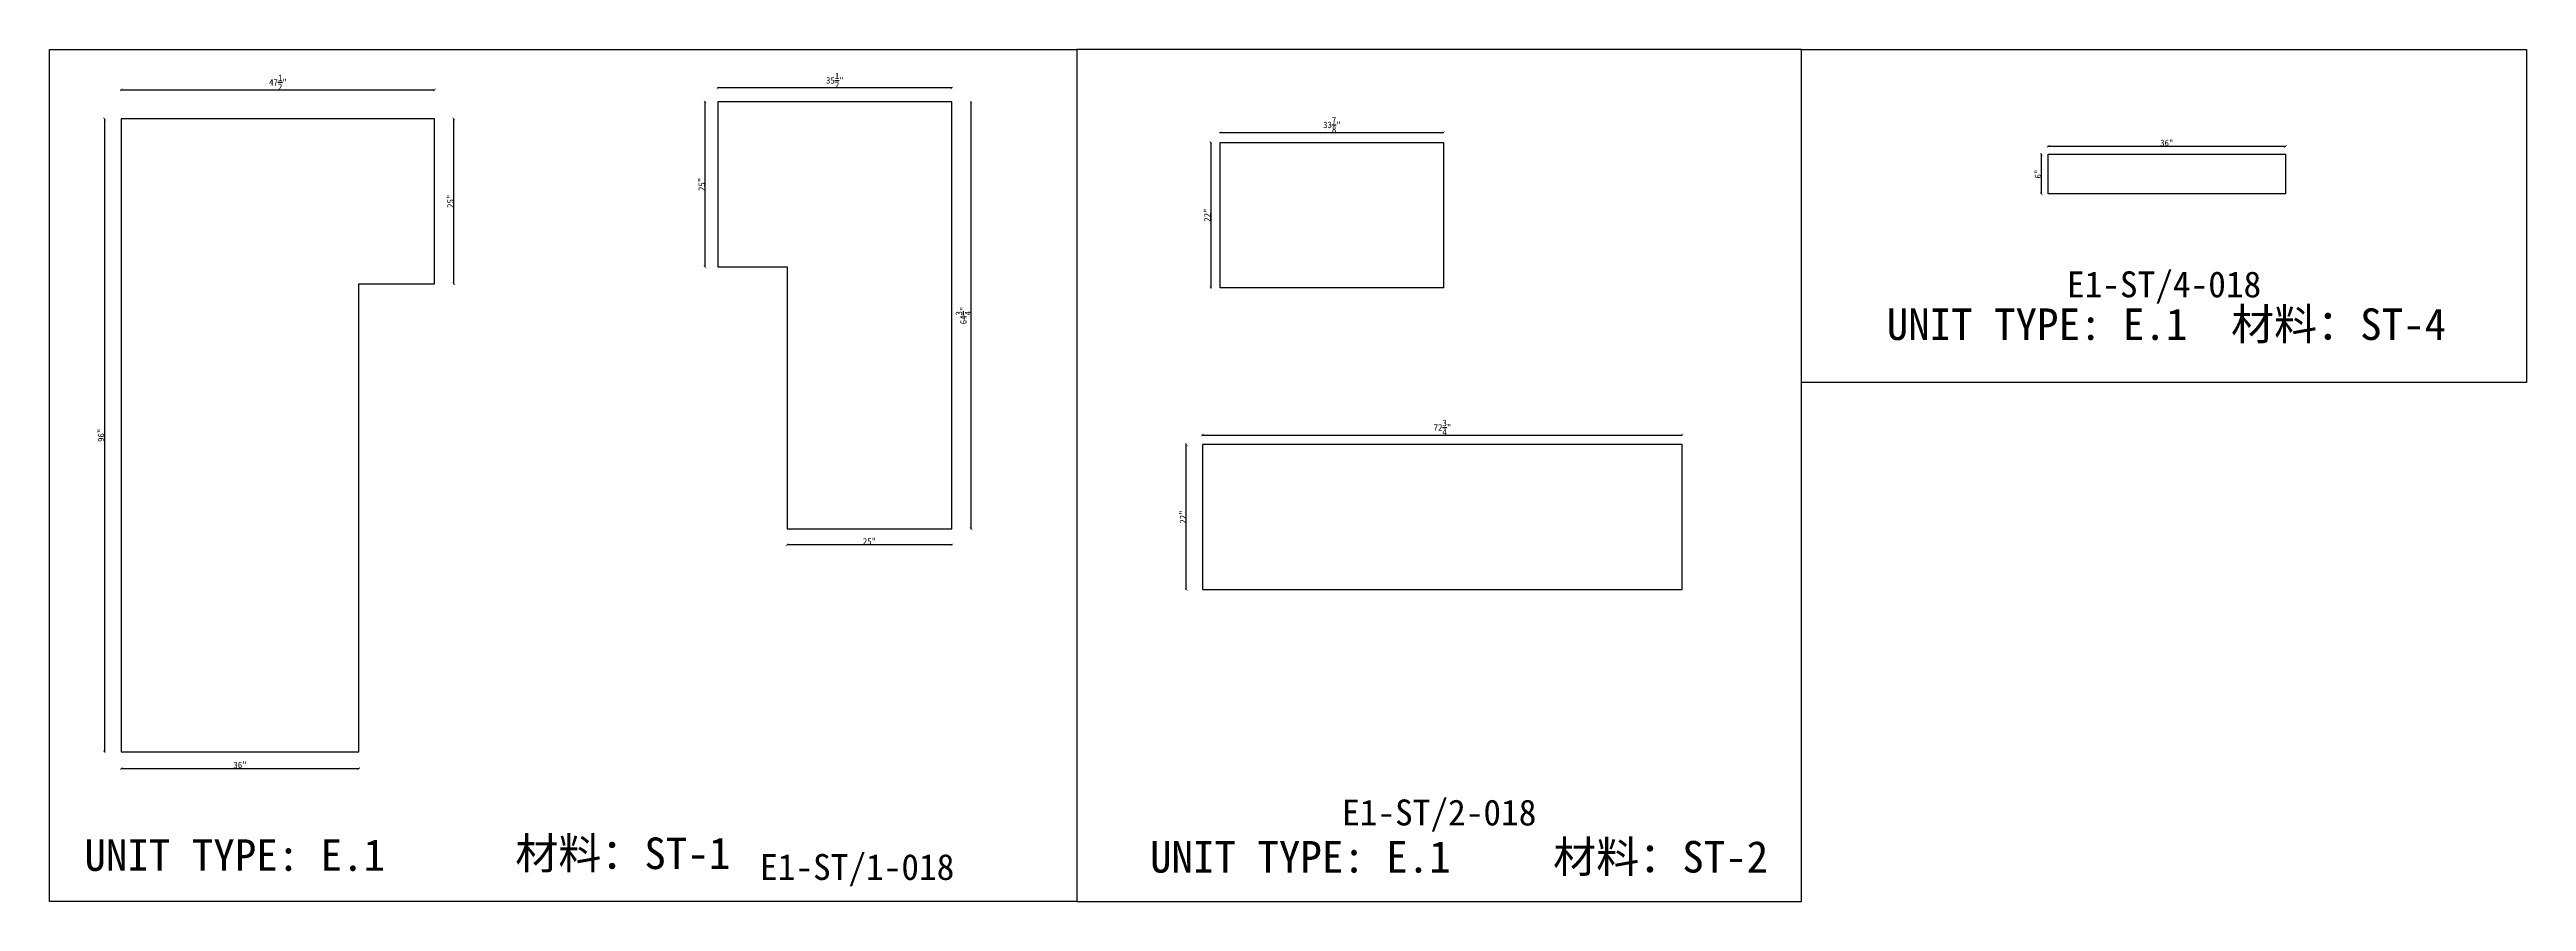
# Model space of a CAD drawing. Header units: millimetres. Extents: x -46966 to 138077, y -48408 to 2116.
# Drawn here: x 3188 to 12728, y -35482 to -32200 of the extents above; entities that cross this region are included whole.
import ezdxf
from ezdxf.enums import TextEntityAlignment as Align

# ---------------------------------------------------------------- set-up
doc = ezdxf.new("R2010")
doc.units = ezdxf.units.MM
doc.layers.add('PART_NUMBER', color=3, linetype='Continuous')
doc.styles.add('样式 1', font='')
doc.styles.get('样式 1').set_extended_font_data('NSimSun')
doc.dimstyles.new('副本 ISO-25', dxfattribs={"dimtxt": 25, "dimasz": 10, "dimexe": 1.5, "dimexo": 0.5, "dimtad": 1, "dimlfac": 0.03937, "dimlunit": 5, "dimtxsty": '样式 1', "dimblk": 'ARCHTICK', "dimcen": 2.5, "dimclrd": 256, "dimclrt": 1, "dimazin": 3, "dimtfac": 1, "dimtmove": 0, "dimatfit": 3, "dimfxlon": 1})

msp = doc.modelspace()

# ---------------------------------------------------------------- texts
at = {"style": '样式 1'}
for s, p in [('UNIT TYPE: E.1', (10263.906, -33318.671)), ('材料：ST-4', (11590.187, -33318.671)), ('UNIT TYPE: E.1', (3321.98, -35363.699)), ('材料：ST-1', (4981.267, -35357.044)), ('UNIT TYPE: E.1', (7426.391, -35370.477)), ('材料：ST-2', (8979.115, -35370.477))]:
    msp.add_text(s, height=121.5865, dxfattribs=at).set_placement(p)
at = {"layer": 'PART_NUMBER', "color": 3, "style": '样式 1'}
for s, p in [('E1-ST/4-018', (11332.288, -33104.344)), ('E1-ST/2-018', (8540.414, -35139.003)), ('E1-ST/1-018', (6298.532, -35349.003))]:
    msp.add_text(s, height=100, dxfattribs=at).set_placement(p, align=Align.MIDDLE_CENTER)

# ---------------------------------------------------------------- blocks, each defined once
blk = doc.blocks.new('_ArchTick')
at = {"color": 0, "linetype": 'ByBlock', "const_width": 0.15}
blk.add_lwpolyline([(-0.5, -0.5), (0.5, 0.5)], dxfattribs=at)
blk = doc.blocks.new('*D669')
at = {"color": 0, "lineweight": -2, "transparency": 16777216}
for p, q in [((5761.5, -32348.9), (5761.5, -32346.4)), ((6663.2, -32348.9), (6663.2, -32346.4))]:
    blk.add_line(p, q, dxfattribs=at)
at = {"lineweight": -2, "transparency": 16777216}
blk.add_line((6663.2, -32347.9), (5761.5, -32347.9), dxfattribs=at)
at = {"layer": 'Defpoints', "color": 0, "transparency": 16777216}
for p in [(5761.5, -32347.9), (5761.5, -32401.9), (6663.2, -32401.9)]:
    blk.add_point(p, dxfattribs=at)
at = {"lineweight": -2, "transparency": 16777216, "xscale": 10, "yscale": 10, "zscale": 10, "rotation": 180}
blk.add_blockref('_ArchTick', (5761.5, -32347.9), dxfattribs=at)
at = {"lineweight": -2, "transparency": 16777216, "xscale": 10, "yscale": 10, "zscale": 10}
blk.add_blockref('_ArchTick', (6663.2, -32347.9), dxfattribs=at)
at = {"color": 1, "transparency": 16777216, "insert": (6212.4, -32318.9), "char_height": 25, "attachment_point": 5, "style": '样式 1'}
blk.add_mtext('\\A1;35{\\H1x;\\S1/2;}"', dxfattribs=at)
blk = doc.blocks.new('*D670')
at = {"color": 0, "lineweight": -2, "transparency": 16777216}
for p, q in [((6735.7, -32401.9), (6738.2, -32401.9)), ((6735.7, -34046.5), (6738.2, -34046.5))]:
    blk.add_line(p, q, dxfattribs=at)
at = {"lineweight": -2, "transparency": 16777216}
blk.add_line((6736.7, -32401.9), (6736.7, -34046.5), dxfattribs=at)
at = {"layer": 'Defpoints', "color": 0, "transparency": 16777216}
for p in [(6663.2, -32401.9), (6663.2, -34046.5), (6736.7, -34046.5)]:
    blk.add_point(p, dxfattribs=at)
at = {"lineweight": -2, "transparency": 16777216, "xscale": 10, "yscale": 10, "zscale": 10}
for p, rotation in [((6736.7, -32401.9), 90), ((6736.7, -34046.5), 270)]:
    blk.add_blockref('_ArchTick', p, dxfattribs=dict(at, rotation=rotation))
at = {"color": 1, "transparency": 16777216, "insert": (6707.6, -33224.2), "char_height": 25, "attachment_point": 5, "rotation": 90, "style": '样式 1'}
blk.add_mtext('\\A1;64{\\H1x;\\S3/4;}"', dxfattribs=at)
blk = doc.blocks.new('*D665')
at = {"color": 0, "lineweight": -2, "transparency": 16777216}
for p, q in [((6028.2, -34106.8), (6028.2, -34109.3)), ((6663.2, -34106.8), (6663.2, -34109.3))]:
    blk.add_line(p, q, dxfattribs=at)
at = {"lineweight": -2, "transparency": 16777216}
blk.add_line((6663.2, -34107.8), (6028.2, -34107.8), dxfattribs=at)
at = {"layer": 'Defpoints', "color": 0, "transparency": 16777216}
for p in [(6028.2, -34046.5), (6663.2, -34046.5), (6028.2, -34107.8)]:
    blk.add_point(p, dxfattribs=at)
at = {"lineweight": -2, "transparency": 16777216, "xscale": 10, "yscale": 10, "zscale": 10, "rotation": 180}
blk.add_blockref('_ArchTick', (6028.2, -34107.8), dxfattribs=at)
at = {"lineweight": -2, "transparency": 16777216, "xscale": 10, "yscale": 10, "zscale": 10}
blk.add_blockref('_ArchTick', (6663.2, -34107.8), dxfattribs=at)
at = {"color": 1, "transparency": 16777216, "insert": (6345.7, -34094.6), "char_height": 25, "attachment_point": 5, "style": '样式 1'}
blk.add_mtext('\\A1;25"', dxfattribs=at)
blk = doc.blocks.new('*D666')
at = {"color": 0, "lineweight": -2, "transparency": 16777216}
for p, q in [((5713.5, -32401.9), (5711, -32401.9)), ((5713.5, -33036.9), (5711, -33036.9))]:
    blk.add_line(p, q, dxfattribs=at)
at = {"lineweight": -2, "transparency": 16777216}
blk.add_line((5712.5, -33036.9), (5712.5, -32401.9), dxfattribs=at)
at = {"layer": 'Defpoints', "color": 0, "transparency": 16777216}
for p in [(5712.5, -32401.9), (5761.5, -32401.9), (5761.5, -33036.9)]:
    blk.add_point(p, dxfattribs=at)
at = {"lineweight": -2, "transparency": 16777216, "xscale": 10, "yscale": 10, "zscale": 10}
for p, rotation in [((5712.5, -32401.9), 90), ((5712.5, -33036.9), 270)]:
    blk.add_blockref('_ArchTick', p, dxfattribs=dict(at, rotation=rotation))
at = {"color": 1, "transparency": 16777216, "insert": (5699.4, -32719.4), "char_height": 25, "attachment_point": 5, "rotation": 90, "style": '样式 1'}
blk.add_mtext('\\A1;25"', dxfattribs=at)
blk = doc.blocks.new('*D667')
at = {"color": 0, "lineweight": -2, "transparency": 16777216}
for p, q in [((3464, -32356.1), (3464, -32353.6)), ((4670.5, -32356.1), (4670.5, -32353.6))]:
    blk.add_line(p, q, dxfattribs=at)
at = {"lineweight": -2, "transparency": 16777216}
blk.add_line((3464, -32355.1), (4670.5, -32355.1), dxfattribs=at)
at = {"layer": 'Defpoints', "color": 0, "transparency": 16777216}
for p in [(4670.5, -32355.1), (3464, -32466.8), (4670.5, -32466.8)]:
    blk.add_point(p, dxfattribs=at)
at = {"lineweight": -2, "transparency": 16777216, "xscale": 10, "yscale": 10, "zscale": 10, "rotation": 180}
blk.add_blockref('_ArchTick', (3464, -32355.1), dxfattribs=at)
at = {"lineweight": -2, "transparency": 16777216, "xscale": 10, "yscale": 10, "zscale": 10}
blk.add_blockref('_ArchTick', (4670.5, -32355.1), dxfattribs=at)
at = {"color": 1, "transparency": 16777216, "insert": (4067.3, -32326.1), "char_height": 25, "attachment_point": 5, "style": '样式 1'}
blk.add_mtext('\\A1;47{\\H1x;\\S1/2;}"', dxfattribs=at)
blk = doc.blocks.new('*D668')
at = {"color": 0, "lineweight": -2, "transparency": 16777216}
for p, q in [((3399.8, -32466.8), (3397.3, -32466.8)), ((3399.8, -34905.2), (3397.3, -34905.2))]:
    blk.add_line(p, q, dxfattribs=at)
at = {"lineweight": -2, "transparency": 16777216}
blk.add_line((3398.8, -32466.8), (3398.8, -34905.2), dxfattribs=at)
at = {"layer": 'Defpoints', "color": 0, "transparency": 16777216}
for p in [(3464, -32466.8), (3398.8, -34905.2), (3464, -34905.2)]:
    blk.add_point(p, dxfattribs=at)
at = {"lineweight": -2, "transparency": 16777216, "xscale": 10, "yscale": 10, "zscale": 10}
for p, rotation in [((3398.8, -32466.8), 90), ((3398.8, -34905.2), 270)]:
    blk.add_blockref('_ArchTick', p, dxfattribs=dict(at, rotation=rotation))
at = {"color": 1, "transparency": 16777216, "insert": (3385.7, -33686), "char_height": 25, "attachment_point": 5, "rotation": 90, "style": '样式 1'}
blk.add_mtext('\\A1;96"', dxfattribs=at)
blk = doc.blocks.new('*D671')
at = {"color": 0, "lineweight": -2, "transparency": 16777216}
for p, q in [((3464, -34968.4), (3464, -34970.9)), ((4378.4, -34968.4), (4378.4, -34970.9))]:
    blk.add_line(p, q, dxfattribs=at)
at = {"lineweight": -2, "transparency": 16777216}
blk.add_line((3464, -34969.4), (4378.4, -34969.4), dxfattribs=at)
at = {"layer": 'Defpoints', "color": 0, "transparency": 16777216}
for p in [(3464, -34905.2), (4378.4, -34905.2), (4378.4, -34969.4)]:
    blk.add_point(p, dxfattribs=at)
at = {"lineweight": -2, "transparency": 16777216, "xscale": 10, "yscale": 10, "zscale": 10, "rotation": 180}
blk.add_blockref('_ArchTick', (3464, -34969.4), dxfattribs=at)
at = {"lineweight": -2, "transparency": 16777216, "xscale": 10, "yscale": 10, "zscale": 10}
blk.add_blockref('_ArchTick', (4378.4, -34969.4), dxfattribs=at)
at = {"color": 1, "transparency": 16777216, "insert": (3921.2, -34956.3), "char_height": 25, "attachment_point": 5, "style": '样式 1'}
blk.add_mtext('\\A1;36"', dxfattribs=at)
blk = doc.blocks.new('*D672')
at = {"color": 0, "lineweight": -2, "transparency": 16777216}
for p, q in [((4743.5, -32466.8), (4746, -32466.8)), ((4743.5, -33101.8), (4746, -33101.8))]:
    blk.add_line(p, q, dxfattribs=at)
at = {"lineweight": -2, "transparency": 16777216}
blk.add_line((4744.5, -33101.8), (4744.5, -32466.8), dxfattribs=at)
at = {"layer": 'Defpoints', "color": 0, "transparency": 16777216}
for p in [(4670.5, -32466.8), (4744.5, -32466.8), (4670.5, -33101.8)]:
    blk.add_point(p, dxfattribs=at)
at = {"lineweight": -2, "transparency": 16777216, "xscale": 10, "yscale": 10, "zscale": 10}
for p, rotation in [((4744.5, -32466.8), 90), ((4744.5, -33101.8), 270)]:
    blk.add_blockref('_ArchTick', p, dxfattribs=dict(at, rotation=rotation))
at = {"color": 1, "transparency": 16777216, "insert": (4731.4, -32784.3), "char_height": 25, "attachment_point": 5, "rotation": 90, "style": '样式 1'}
blk.add_mtext('\\A1;25"', dxfattribs=at)
blk = doc.blocks.new('*D673')
at = {"color": 0, "lineweight": -2, "transparency": 16777216}
for p, q in [((7696.7, -32520.1), (7696.7, -32517.6)), ((8557.1, -32520.1), (8557.1, -32517.6))]:
    blk.add_line(p, q, dxfattribs=at)
at = {"lineweight": -2, "transparency": 16777216}
blk.add_line((7696.7, -32519.1), (8557.1, -32519.1), dxfattribs=at)
at = {"layer": 'Defpoints', "color": 0, "transparency": 16777216}
for p in [(8557.1, -32519.1), (7696.7, -32558.5), (8557.1, -32558.5)]:
    blk.add_point(p, dxfattribs=at)
at = {"lineweight": -2, "transparency": 16777216, "xscale": 10, "yscale": 10, "zscale": 10, "rotation": 180}
blk.add_blockref('_ArchTick', (7696.7, -32519.1), dxfattribs=at)
at = {"lineweight": -2, "transparency": 16777216, "xscale": 10, "yscale": 10, "zscale": 10}
blk.add_blockref('_ArchTick', (8557.1, -32519.1), dxfattribs=at)
at = {"color": 1, "transparency": 16777216, "insert": (8126.9, -32490), "char_height": 25, "attachment_point": 5, "style": '样式 1'}
blk.add_mtext('\\A1;33{\\H1x;\\S7/8;}"', dxfattribs=at)
blk = doc.blocks.new('*D674')
at = {"color": 0, "lineweight": -2, "transparency": 16777216}
for p, q in [((7661.1, -32558.5), (7658.6, -32558.5)), ((7661.1, -33117.3), (7658.6, -33117.3))]:
    blk.add_line(p, q, dxfattribs=at)
at = {"lineweight": -2, "transparency": 16777216}
blk.add_line((7660.1, -32558.5), (7660.1, -33117.3), dxfattribs=at)
at = {"layer": 'Defpoints', "color": 0, "transparency": 16777216}
for p in [(7696.7, -32558.5), (7660.1, -33117.3), (7696.7, -33117.3)]:
    blk.add_point(p, dxfattribs=at)
at = {"lineweight": -2, "transparency": 16777216, "xscale": 10, "yscale": 10, "zscale": 10}
for p, rotation in [((7660.1, -32558.5), 90), ((7660.1, -33117.3), 270)]:
    blk.add_blockref('_ArchTick', p, dxfattribs=dict(at, rotation=rotation))
at = {"color": 1, "transparency": 16777216, "insert": (7647, -32837.9), "char_height": 25, "attachment_point": 5, "rotation": 90, "style": '样式 1'}
blk.add_mtext('\\A1;22"', dxfattribs=at)
blk = doc.blocks.new('*D675')
at = {"color": 0, "lineweight": -2, "transparency": 16777216}
for p, q in [((7628.8, -33685.9), (7628.8, -33683.4)), ((9476.7, -33685.9), (9476.7, -33683.4))]:
    blk.add_line(p, q, dxfattribs=at)
at = {"lineweight": -2, "transparency": 16777216}
blk.add_line((7628.8, -33684.9), (9476.7, -33684.9), dxfattribs=at)
at = {"layer": 'Defpoints', "color": 0, "transparency": 16777216}
for p in [(7628.8, -33721.4), (9476.7, -33684.9), (9476.7, -33721.4)]:
    blk.add_point(p, dxfattribs=at)
at = {"lineweight": -2, "transparency": 16777216, "xscale": 10, "yscale": 10, "zscale": 10, "rotation": 180}
blk.add_blockref('_ArchTick', (7628.8, -33684.9), dxfattribs=at)
at = {"lineweight": -2, "transparency": 16777216, "xscale": 10, "yscale": 10, "zscale": 10}
blk.add_blockref('_ArchTick', (9476.7, -33684.9), dxfattribs=at)
at = {"color": 1, "transparency": 16777216, "insert": (8552.7, -33655.8), "char_height": 25, "attachment_point": 5, "style": '样式 1'}
blk.add_mtext('\\A1;72{\\H1x;\\S3/4;}"', dxfattribs=at)
blk = doc.blocks.new('*D676')
at = {"color": 0, "lineweight": -2, "transparency": 16777216}
for p, q in [((7567.2, -33721.4), (7564.7, -33721.4)), ((7567.2, -34280.2), (7564.7, -34280.2))]:
    blk.add_line(p, q, dxfattribs=at)
at = {"lineweight": -2, "transparency": 16777216}
blk.add_line((7566.2, -34280.2), (7566.2, -33721.4), dxfattribs=at)
at = {"layer": 'Defpoints', "color": 0, "transparency": 16777216}
for p in [(7566.2, -33721.4), (7628.8, -33721.4), (7628.8, -34280.2)]:
    blk.add_point(p, dxfattribs=at)
at = {"lineweight": -2, "transparency": 16777216, "xscale": 10, "yscale": 10, "zscale": 10}
for p, rotation in [((7566.2, -33721.4), 90), ((7566.2, -34280.2), 270)]:
    blk.add_blockref('_ArchTick', p, dxfattribs=dict(at, rotation=rotation))
at = {"color": 1, "transparency": 16777216, "insert": (7553, -34000.8), "char_height": 25, "attachment_point": 5, "rotation": 90, "style": '样式 1'}
blk.add_mtext('\\A1;22"', dxfattribs=at)
blk = doc.blocks.new('*D677')
at = {"color": 0, "lineweight": -2, "transparency": 16777216}
for p, q in [((10885.6, -32573.7), (10885.6, -32571.2)), ((11800, -32573.7), (11800, -32571.2))]:
    blk.add_line(p, q, dxfattribs=at)
at = {"lineweight": -2, "transparency": 16777216}
blk.add_line((10885.6, -32572.7), (11800, -32572.7), dxfattribs=at)
at = {"layer": 'Defpoints', "color": 0, "transparency": 16777216}
for p in [(10885.6, -32603.5), (11800, -32572.7), (11800, -32603.5)]:
    blk.add_point(p, dxfattribs=at)
at = {"lineweight": -2, "transparency": 16777216, "xscale": 10, "yscale": 10, "zscale": 10, "rotation": 180}
blk.add_blockref('_ArchTick', (10885.6, -32572.7), dxfattribs=at)
at = {"lineweight": -2, "transparency": 16777216, "xscale": 10, "yscale": 10, "zscale": 10}
blk.add_blockref('_ArchTick', (11800, -32572.7), dxfattribs=at)
at = {"color": 1, "transparency": 16777216, "insert": (11342.8, -32559.6), "char_height": 25, "attachment_point": 5, "style": '样式 1'}
blk.add_mtext('\\A1;36"', dxfattribs=at)
blk = doc.blocks.new('*D678')
at = {"color": 0, "lineweight": -2, "transparency": 16777216}
for p, q in [((10860.8, -32603.5), (10858.3, -32603.5)), ((10860.8, -32755.9), (10858.3, -32755.9))]:
    blk.add_line(p, q, dxfattribs=at)
at = {"lineweight": -2, "transparency": 16777216}
blk.add_line((10859.8, -32755.9), (10859.8, -32603.5), dxfattribs=at)
at = {"layer": 'Defpoints', "color": 0, "transparency": 16777216}
for p in [(10859.8, -32603.5), (10885.6, -32603.5), (10885.6, -32755.9)]:
    blk.add_point(p, dxfattribs=at)
at = {"lineweight": -2, "transparency": 16777216, "xscale": 10, "yscale": 10, "zscale": 10}
for p, rotation in [((10859.8, -32603.5), 90), ((10859.8, -32755.9), 270)]:
    blk.add_blockref('_ArchTick', p, dxfattribs=dict(at, rotation=rotation))
at = {"color": 1, "transparency": 16777216, "insert": (10846.6, -32679.7), "char_height": 25, "attachment_point": 5, "rotation": 90, "style": '样式 1'}
blk.add_mtext('\\A1;6"', dxfattribs=at)

# ---------------------------------------------------------------- dimensions: what is measured, and where the dimension line sits
for base, p1, p2, picture, middle in [((4670.512, -32355.089), (3464.012, -32466.811), (4670.512, -32466.811), '*D667', (4067.262, -32326.066)), ((5761.529, -32347.883), (6663.229, -32401.854), (5761.529, -32401.854), '*D669', (6212.379, -32318.859)), ((8557.147, -32519.058), (7696.722, -32558.485), (8557.147, -32558.485), '*D673', (8126.934, -32489.964)), ((11799.998, -32572.678), (10885.598, -32603.514), (11799.998, -32603.514), '*D677', (11342.798, -32559.553)), ((9476.675, -33684.921), (7628.825, -33721.381), (9476.675, -33721.381), '*D675', (8552.75, -33655.827)), ((6028.229, -34107.761), (6663.229, -34046.504), (6028.229, -34046.504), '*D665', (6345.729, -34094.636)), ((4378.412, -34969.404), (3464.012, -34905.211), (4378.412, -34905.211), '*D671', (3921.212, -34956.279))]:
    dim = msp.add_linear_dim(base=base, p1=p1, p2=p2, dimstyle='副本 ISO-25')
    dim.commit()
    dim.dimension.update_dxf_attribs({"geometry": picture, "text_midpoint": middle})
for base, p1, p2, picture, middle in [((5712.484, -32401.854), (5761.529, -33036.854), (5761.529, -32401.854), '*D666', (5699.359, -32719.354)), ((6736.669, -34046.504), (6663.229, -32401.854), (6663.229, -34046.504), '*D670', (6707.576, -33224.179)), ((3398.78, -34905.211), (3464.012, -32466.811), (3464.012, -34905.211), '*D668', (3385.655, -33686.011)), ((4744.516, -32466.811), (4670.512, -33101.811), (4670.512, -32466.811), '*D672', (4731.391, -32784.311)), ((7660.076, -33117.285), (7696.722, -32558.485), (7696.722, -33117.285), '*D674', (7646.951, -32837.885)), ((10859.763, -32603.514), (10885.598, -32755.914), (10885.598, -32603.514), '*D678', (10846.638, -32679.714)), ((7566.154, -33721.381), (7628.825, -34280.181), (7628.825, -33721.381), '*D676', (7553.029, -34000.781))]:
    dim = msp.add_linear_dim(base=base, p1=p1, p2=p2, angle=90, dimstyle='副本 ISO-25')
    dim.commit()
    dim.dimension.update_dxf_attribs({"geometry": picture, "text_midpoint": middle})

# ---------------------------------------------------------------- linework, layer by layer
at = {"color": 1}
for points in [[(3187.523, -32199.777), (7144.404, -32199.777), (7144.404, -35481.834), (3187.523, -35481.834)], [(7144.404, -35481.834), (9936.279, -35481.834), (9936.279, -32199.777), (7144.404, -32199.777)], [(9936.279, -32199.777), (12728.153, -32199.777), (12728.153, -33482.175), (9936.279, -33482.175)]]:
    msp.add_lwpolyline(points, close=True, dxfattribs=at)
for points in [[(6663.229, -32401.854), (5761.529, -32401.854), (5761.529, -33036.854), (6028.229, -33036.854), (6028.229, -34046.504), (6663.229, -34046.504)], [(4378.412, -33101.811), (4670.512, -33101.811), (4670.512, -32466.811), (3464.012, -32466.811), (3464.012, -34905.211), (4378.412, -34905.211)], [(7696.722, -32558.485), (8557.147, -32558.485), (8557.147, -33117.285), (7696.722, -33117.285)], [(10885.598, -32603.514), (11799.998, -32603.514), (11799.998, -32755.914), (10885.598, -32755.914)], [(9476.675, -33721.381), (7628.825, -33721.381), (7628.825, -34280.181), (9476.675, -34280.181)]]:
    msp.add_lwpolyline(points, close=True)

msp.set_redraw_order([(e.dxf.handle, doc.entitydb.next_handle()) for e in msp.query("TEXT MTEXT ATTDEF DIMENSION ARC_DIMENSION")])  # texts and dimensions are drawn at this point

doc.saveas('drawing.dxf')
